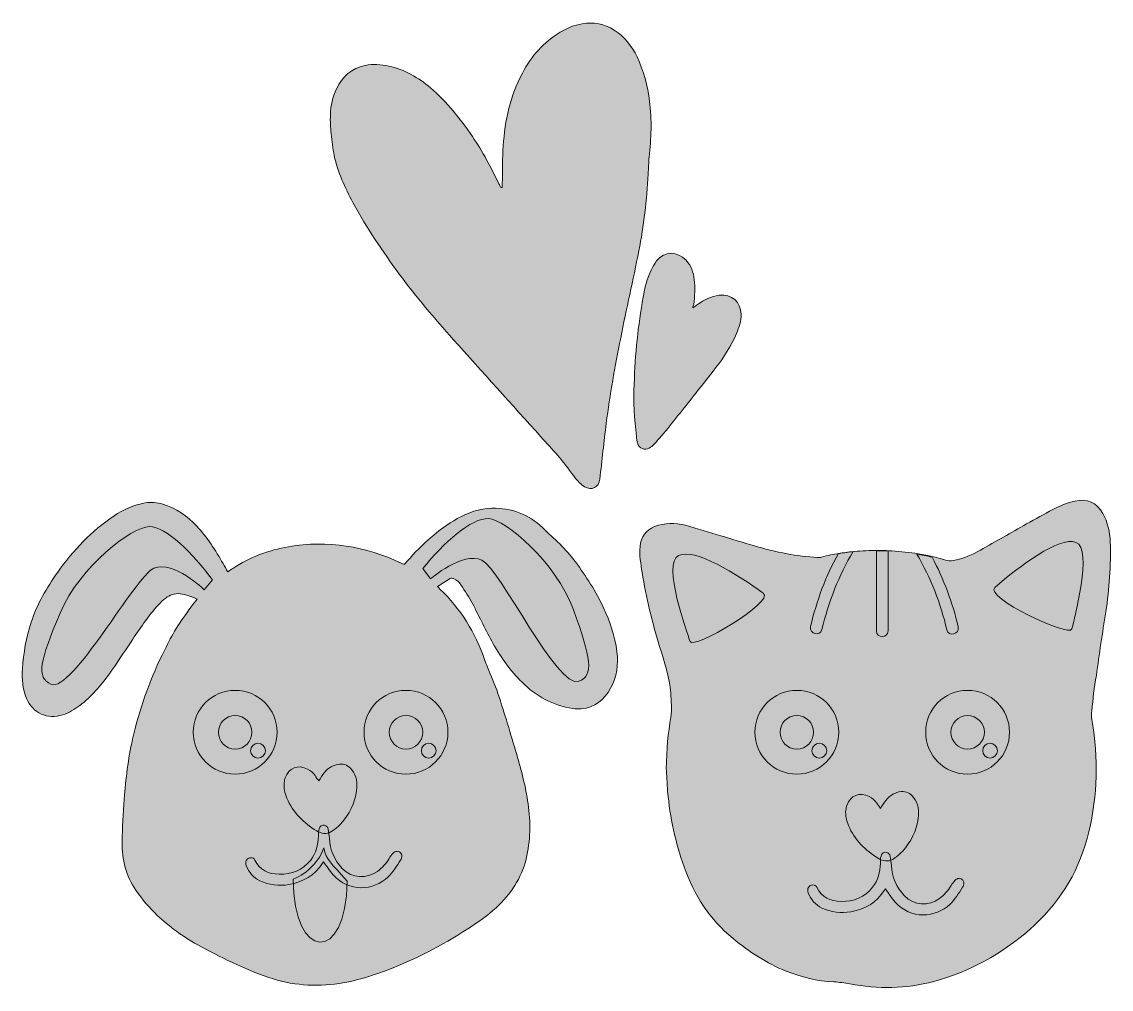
# Model space of a CAD drawing. Header units: inches. Extents: x 0.75 to 5.26, y 1 to 5.
import ezdxf

# ---------------------------------------------------------------- set-up
doc = ezdxf.new("R2010")
doc.units = ezdxf.units.IN
doc.header["$MEASUREMENT"] = 0
doc.layers.add('Calque 1', color=7, linetype='Continuous')

# ---------------------------------------------------------------- blocks, each defined once
blk = doc.blocks.new('block 3')
at = {"layer": 'Calque 1', "true_color": 0xa81922}
h = blk.add_hatch(color=24, dxfattribs=at)
h.dxf.hatch_style = 2
edge = h.paths.add_edge_path()
edge.add_spline(control_points=[(2.7361, 4.3153), (2.7361, 4.3208), (2.7361, 4.3264), (2.7361, 4.3306), (2.7375, 4.3833), (2.7361, 4.4361), (2.7403, 4.4875), (2.7472, 4.5931), (2.7694, 4.6944), (2.8194, 4.7889), (2.8569, 4.8597), (2.9069, 4.9167), (2.9764, 4.9583), (3.0042, 4.975), (3.0347, 4.9875), (3.0667, 4.9931), (3.1139, 5.0014), (3.1583, 4.9931), (3.2, 4.9667), (3.2431, 4.9389), (3.2722, 4.9014), (3.2944, 4.8556), (3.3222, 4.7972), (3.3375, 4.7361), (3.3458, 4.6722), (3.3556, 4.5944), (3.3528, 4.5181), (3.3444, 4.4417), (3.3417, 4.4181), (3.3417, 4.3944), (3.3403, 4.3708), (3.3347, 4.2639), (3.3222, 4.1569), (3.3014, 4.0528), (3.2778, 3.9319), (3.25, 3.8125), (3.2264, 3.6917), (3.2028, 3.575), (3.1819, 3.4569), (3.1667, 3.3389), (3.1569, 3.2625), (3.1486, 3.1847), (3.1403, 3.1083), (3.1361, 3.0736), (3.1056, 3.0583), (3.0764, 3.0764), (3.0694, 3.0806), (3.0625, 3.0861), (3.0556, 3.0931), (3.0472, 3.1028), (3.0375, 3.1111), (3.0306, 3.1222), (2.9903, 3.1806), (2.9431, 3.2319), (2.8958, 3.2833), (2.775, 3.4181), (2.6542, 3.5514), (2.5333, 3.6861), (2.4556, 3.7736), (2.3792, 3.8625), (2.3097, 3.9569), (2.2403, 4.0528), (2.1736, 4.1486), (2.1181, 4.2528), (2.0847, 4.3153), (2.0556, 4.3778), (2.0403, 4.4472), (2.0347, 4.4764), (2.0306, 4.5069), (2.0278, 4.5375), (2.025, 4.5639), (2.0236, 4.5903), (2.025, 4.6167), (2.0264, 4.6542), (2.0333, 4.6903), (2.05, 4.7236), (2.075, 4.7736), (2.1125, 4.8097), (2.1681, 4.8208), (2.2014, 4.8278), (2.2333, 4.825), (2.2667, 4.8181), (2.3319, 4.8028), (2.3889, 4.7708), (2.4389, 4.7278), (2.5069, 4.6694), (2.5625, 4.6), (2.6125, 4.5264), (2.6556, 4.4639), (2.6903, 4.3972), (2.7222, 4.3306), (2.725, 4.3264), (2.7264, 4.3208), (2.7292, 4.3167), (2.7333, 4.3153), (2.7347, 4.3153), (2.7361, 4.3153)], knot_values=[0, 0, 0, 0, 1, 1, 1, 2, 2, 2, 3, 3, 3, 4, 4, 4, 5, 5, 5, 6, 6, 6, 7, 7, 7, 8, 8, 8, 9, 9, 9, 10, 10, 10, 11, 11, 11, 12, 12, 12, 13, 13, 13, 14, 14, 14, 15, 15, 15, 16, 16, 16, 17, 17, 17, 18, 18, 18, 19, 19, 19, 20, 20, 20, 21, 21, 21, 22, 22, 22, 23, 23, 23, 24, 24, 24, 25, 25, 25, 26, 26, 26, 27, 27, 27, 28, 28, 28, 29, 29, 29, 30, 30, 30, 31, 31, 31, 32, 32, 32, 32], degree=3, periodic=1)
h = blk.add_hatch(color=24, dxfattribs=at)
h.dxf.hatch_style = 2
edge = h.paths.add_edge_path()
edge.add_spline(control_points=[(3.525, 3.8167), (3.5333, 3.8222), (3.5389, 3.8264), (3.5444, 3.8306), (3.5722, 3.85), (3.6, 3.8653), (3.6347, 3.8694), (3.6861, 3.875), (3.7236, 3.8417), (3.725, 3.7903), (3.725, 3.7625), (3.7167, 3.7361), (3.7056, 3.7111), (3.6833, 3.6597), (3.6542, 3.6125), (3.6194, 3.5681), (3.5931, 3.5333), (3.5653, 3.5), (3.5389, 3.4653), (3.4944, 3.4097), (3.45, 3.3528), (3.4042, 3.2972), (3.3917, 3.2819), (3.3778, 3.2667), (3.3639, 3.2514), (3.3583, 3.2458), (3.3514, 3.2403), (3.3444, 3.2361), (3.325, 3.2264), (3.3042, 3.2347), (3.2972, 3.2542), (3.2944, 3.2639), (3.2917, 3.275), (3.2917, 3.2847), (3.2833, 3.3569), (3.2778, 3.4292), (3.2819, 3.5014), (3.2847, 3.5625), (3.2875, 3.6236), (3.2944, 3.6847), (3.3, 3.7444), (3.3097, 3.8028), (3.3194, 3.8611), (3.325, 3.9), (3.3361, 3.9375), (3.3528, 3.9736), (3.3597, 3.9875), (3.3667, 4), (3.375, 4.0111), (3.4083, 4.0528), (3.4611, 4.0528), (3.4972, 4.0139), (3.5181, 3.9917), (3.5278, 3.9639), (3.5306, 3.9347), (3.5347, 3.9), (3.5333, 3.8653), (3.5292, 3.8306), (3.5264, 3.8278), (3.525, 3.8236), (3.525, 3.8167)], knot_values=[0, 0, 0, 0, 1, 1, 1, 2, 2, 2, 3, 3, 3, 4, 4, 4, 5, 5, 5, 6, 6, 6, 7, 7, 7, 8, 8, 8, 9, 9, 9, 10, 10, 10, 11, 11, 11, 12, 12, 12, 13, 13, 13, 14, 14, 14, 15, 15, 15, 16, 16, 16, 17, 17, 17, 18, 18, 18, 19, 19, 19, 20, 20, 20, 20], degree=3, periodic=1)
at = {"layer": 'Calque 1', "lineweight": 0}
for points, knots in [([(2.7361, 4.3153), (2.7361, 4.3208), (2.7361, 4.3264), (2.7361, 4.3306), (2.7375, 4.3833), (2.7361, 4.4361), (2.7403, 4.4875), (2.7472, 4.5931), (2.7694, 4.6944), (2.8194, 4.7889), (2.8569, 4.8597), (2.9069, 4.9167), (2.9764, 4.9583), (3.0042, 4.975), (3.0347, 4.9875), (3.0667, 4.9931), (3.1139, 5.0014), (3.1583, 4.9931), (3.2, 4.9667), (3.2431, 4.9389), (3.2722, 4.9014), (3.2944, 4.8556), (3.3222, 4.7972), (3.3375, 4.7361), (3.3458, 4.6722), (3.3556, 4.5944), (3.3528, 4.5181), (3.3444, 4.4417), (3.3417, 4.4181), (3.3417, 4.3944), (3.3403, 4.3708), (3.3347, 4.2639), (3.3222, 4.1569), (3.3014, 4.0528), (3.2778, 3.9319), (3.25, 3.8125), (3.2264, 3.6917), (3.2028, 3.575), (3.1819, 3.4569), (3.1667, 3.3389), (3.1569, 3.2625), (3.1486, 3.1847), (3.1403, 3.1083), (3.1361, 3.0736), (3.1056, 3.0583), (3.0764, 3.0764), (3.0694, 3.0806), (3.0625, 3.0861), (3.0556, 3.0931), (3.0472, 3.1028), (3.0375, 3.1111), (3.0306, 3.1222), (2.9903, 3.1806), (2.9431, 3.2319), (2.8958, 3.2833), (2.775, 3.4181), (2.6542, 3.5514), (2.5333, 3.6861), (2.4556, 3.7736), (2.3792, 3.8625), (2.3097, 3.9569), (2.2403, 4.0528), (2.1736, 4.1486), (2.1181, 4.2528), (2.0847, 4.3153), (2.0556, 4.3778), (2.0403, 4.4472), (2.0347, 4.4764), (2.0306, 4.5069), (2.0278, 4.5375), (2.025, 4.5639), (2.0236, 4.5903), (2.025, 4.6167), (2.0264, 4.6542), (2.0333, 4.6903), (2.05, 4.7236), (2.075, 4.7736), (2.1125, 4.8097), (2.1681, 4.8208), (2.2014, 4.8278), (2.2333, 4.825), (2.2667, 4.8181), (2.3319, 4.8028), (2.3889, 4.7708), (2.4389, 4.7278), (2.5069, 4.6694), (2.5625, 4.6), (2.6125, 4.5264), (2.6556, 4.4639), (2.6903, 4.3972), (2.7222, 4.3306), (2.725, 4.3264), (2.7264, 4.3208), (2.7292, 4.3167), (2.7333, 4.3153), (2.7347, 4.3153), (2.7361, 4.3153)], [0, 0, 0, 0, 1, 1, 1, 2, 2, 2, 3, 3, 3, 4, 4, 4, 5, 5, 5, 6, 6, 6, 7, 7, 7, 8, 8, 8, 9, 9, 9, 10, 10, 10, 11, 11, 11, 12, 12, 12, 13, 13, 13, 14, 14, 14, 15, 15, 15, 16, 16, 16, 17, 17, 17, 18, 18, 18, 19, 19, 19, 20, 20, 20, 21, 21, 21, 22, 22, 22, 23, 23, 23, 24, 24, 24, 25, 25, 25, 26, 26, 26, 27, 27, 27, 28, 28, 28, 29, 29, 29, 30, 30, 30, 31, 31, 31, 32, 32, 32, 32]), ([(3.525, 3.8167), (3.5333, 3.8222), (3.5389, 3.8264), (3.5444, 3.8306), (3.5722, 3.85), (3.6, 3.8653), (3.6347, 3.8694), (3.6861, 3.875), (3.7236, 3.8417), (3.725, 3.7903), (3.725, 3.7625), (3.7167, 3.7361), (3.7056, 3.7111), (3.6833, 3.6597), (3.6542, 3.6125), (3.6194, 3.5681), (3.5931, 3.5333), (3.5653, 3.5), (3.5389, 3.4653), (3.4944, 3.4097), (3.45, 3.3528), (3.4042, 3.2972), (3.3917, 3.2819), (3.3778, 3.2667), (3.3639, 3.2514), (3.3583, 3.2458), (3.3514, 3.2403), (3.3444, 3.2361), (3.325, 3.2264), (3.3042, 3.2347), (3.2972, 3.2542), (3.2944, 3.2639), (3.2917, 3.275), (3.2917, 3.2847), (3.2833, 3.3569), (3.2778, 3.4292), (3.2819, 3.5014), (3.2847, 3.5625), (3.2875, 3.6236), (3.2944, 3.6847), (3.3, 3.7444), (3.3097, 3.8028), (3.3194, 3.8611), (3.325, 3.9), (3.3361, 3.9375), (3.3528, 3.9736), (3.3597, 3.9875), (3.3667, 4), (3.375, 4.0111), (3.4083, 4.0528), (3.4611, 4.0528), (3.4972, 4.0139), (3.5181, 3.9917), (3.5278, 3.9639), (3.5306, 3.9347), (3.5347, 3.9), (3.5333, 3.8653), (3.5292, 3.8306), (3.5264, 3.8278), (3.525, 3.8236), (3.525, 3.8167)], [0, 0, 0, 0, 1, 1, 1, 2, 2, 2, 3, 3, 3, 4, 4, 4, 5, 5, 5, 6, 6, 6, 7, 7, 7, 8, 8, 8, 9, 9, 9, 10, 10, 10, 11, 11, 11, 12, 12, 12, 13, 13, 13, 14, 14, 14, 15, 15, 15, 16, 16, 16, 17, 17, 17, 18, 18, 18, 19, 19, 19, 20, 20, 20, 20])]:
    blk.add_open_spline(points, degree=3, knots=knots, dxfattribs=at)
blk = doc.blocks.new('block 8')
at = {"layer": 'Calque 1', "true_color": 0x020203}
h = blk.add_hatch(color=178, dxfattribs=at)
h.dxf.hatch_style = 2
edge = h.paths.add_edge_path()
edge.add_spline(control_points=[(3.9556, 2.2333), (4.0514, 2.2333), (4.1292, 2.1556), (4.1292, 2.0597), (4.1292, 1.9638), (4.0514, 1.8861), (3.9556, 1.8861), (3.8597, 1.8861), (3.7819, 1.9638), (3.7819, 2.0597), (3.7819, 2.1556), (3.8597, 2.2333), (3.9556, 2.2333)], knot_values=[0, 0, 0, 0, 1, 1, 1, 2, 2, 2, 3, 3, 3, 4, 4, 4, 4], degree=3, periodic=1)
at = {"layer": 'Calque 1', "lineweight": 0}
for points in [[(3.9556, 2.2333), (4.0514, 2.2333), (4.1292, 2.1556), (4.1292, 2.0597), (4.1292, 1.9638), (4.0514, 1.8861), (3.9556, 1.8861), (3.8597, 1.8861), (3.7819, 1.9638), (3.7819, 2.0597), (3.7819, 2.1556), (3.8597, 2.2333), (3.9556, 2.2333)], [(3.9556, 2.1292), (3.9939, 2.1292), (4.025, 2.0981), (4.025, 2.0597), (4.025, 2.0214), (3.9939, 1.9903), (3.9556, 1.9903), (3.9172, 1.9903), (3.8861, 2.0214), (3.8861, 2.0597), (3.8861, 2.0981), (3.9172, 2.1292), (3.9556, 2.1292)], [(4.0486, 2.0139), (4.0655, 2.0139), (4.0792, 2.0002), (4.0792, 1.9833), (4.0792, 1.9665), (4.0655, 1.9528), (4.0486, 1.9528), (4.0317, 1.9528), (4.0181, 1.9665), (4.0181, 1.9833), (4.0181, 2.0002), (4.0317, 2.0139), (4.0486, 2.0139)]]:
    blk.add_open_spline(points, degree=3, knots=[0, 0, 0, 0, 1, 1, 1, 2, 2, 2, 3, 3, 3, 4, 4, 4, 4], dxfattribs=at)
blk = doc.blocks.new('block 9')
at = {"layer": 'Calque 1', "true_color": 0x020203}
h = blk.add_hatch(color=178, dxfattribs=at)
h.dxf.hatch_style = 2
edge = h.paths.add_edge_path()
edge.add_spline(control_points=[(4.6625, 2.2333), (4.7584, 2.2333), (4.8361, 2.1556), (4.8361, 2.0597), (4.8361, 1.9638), (4.7584, 1.8861), (4.6625, 1.8861), (4.5666, 1.8861), (4.4889, 1.9638), (4.4889, 2.0597), (4.4889, 2.1556), (4.5666, 2.2333), (4.6625, 2.2333)], knot_values=[0, 0, 0, 0, 1, 1, 1, 2, 2, 2, 3, 3, 3, 4, 4, 4, 4], degree=3, periodic=1)
at = {"layer": 'Calque 1', "lineweight": 0}
for points in [[(4.6625, 2.2333), (4.7584, 2.2333), (4.8361, 2.1556), (4.8361, 2.0597), (4.8361, 1.9638), (4.7584, 1.8861), (4.6625, 1.8861), (4.5666, 1.8861), (4.4889, 1.9638), (4.4889, 2.0597), (4.4889, 2.1556), (4.5666, 2.2333), (4.6625, 2.2333)], [(4.6625, 2.1292), (4.7009, 2.1292), (4.7319, 2.0981), (4.7319, 2.0597), (4.7319, 2.0214), (4.7009, 1.9903), (4.6625, 1.9903), (4.6241, 1.9903), (4.5931, 2.0214), (4.5931, 2.0597), (4.5931, 2.0981), (4.6241, 2.1292), (4.6625, 2.1292)], [(4.7556, 2.0139), (4.7724, 2.0139), (4.7861, 2.0002), (4.7861, 1.9833), (4.7861, 1.9665), (4.7724, 1.9528), (4.7556, 1.9528), (4.7387, 1.9528), (4.725, 1.9665), (4.725, 1.9833), (4.725, 2.0002), (4.7387, 2.0139), (4.7556, 2.0139)]]:
    blk.add_open_spline(points, degree=3, knots=[0, 0, 0, 0, 1, 1, 1, 2, 2, 2, 3, 3, 3, 4, 4, 4, 4], dxfattribs=at)
blk = doc.blocks.new('block 7')
at = {"layer": 'Calque 1'}
for name in ['block 8', 'block 9']:
    blk.add_blockref(name, (0, 0), dxfattribs=at)
blk = doc.blocks.new('block 10')
at = {"layer": 'Calque 1', "true_color": 0xa3282e}
h = blk.add_hatch(color=24, dxfattribs=at)
h.dxf.hatch_style = 2
edge = h.paths.add_edge_path()
edge.add_spline(control_points=[(4.3014, 1.7444), (4.3097, 1.7569), (4.3167, 1.7681), (4.325, 1.7792), (4.3417, 1.7986), (4.3625, 1.8111), (4.3875, 1.8139), (4.4083, 1.8153), (4.425, 1.8083), (4.4389, 1.7903), (4.4583, 1.7639), (4.4625, 1.7347), (4.4583, 1.7042), (4.4514, 1.6514), (4.4278, 1.6056), (4.3931, 1.5667), (4.3833, 1.5556), (4.3708, 1.5458), (4.3583, 1.5375), (4.3403, 1.5236), (4.3208, 1.525), (4.3, 1.5333), (4.2972, 1.5347), (4.2944, 1.5361), (4.2931, 1.5375), (4.2389, 1.5708), (4.1944, 1.6139), (4.1694, 1.6736), (4.1611, 1.6944), (4.1556, 1.7153), (4.1583, 1.7375), (4.1597, 1.7444), (4.1597, 1.7514), (4.1625, 1.7569), (4.1764, 1.7986), (4.2167, 1.8139), (4.2556, 1.7931), (4.2681, 1.7861), (4.2778, 1.7778), (4.2861, 1.7667), (4.2903, 1.7597), (4.2958, 1.7528), (4.3014, 1.7444)], knot_values=[0, 0, 0, 0, 1, 1, 1, 2, 2, 2, 3, 3, 3, 4, 4, 4, 5, 5, 5, 6, 6, 6, 7, 7, 7, 8, 8, 8, 9, 9, 9, 10, 10, 10, 11, 11, 11, 12, 12, 12, 13, 13, 13, 14, 14, 14, 14], degree=3, periodic=1)
at = {"layer": 'Calque 1', "true_color": 0xffffff}
h = blk.add_hatch(color=7, dxfattribs=at)
h.dxf.hatch_style = 2
edge = h.paths.add_edge_path()
edge.add_spline(control_points=[(4.3222, 1.4111), (4.3208, 1.4097), (4.3194, 1.4083), (4.3181, 1.4056), (4.2861, 1.3542), (4.2375, 1.3264), (4.1792, 1.3167), (4.1375, 1.3097), (4.0972, 1.3153), (4.0597, 1.3319), (4.0319, 1.3444), (4.0139, 1.3681), (4.0028, 1.3944), (3.9958, 1.4111), (4.0056, 1.4278), (4.0222, 1.4278), (4.0292, 1.4278), (4.0361, 1.425), (4.0389, 1.4181), (4.0583, 1.3764), (4.0944, 1.3597), (4.1389, 1.3597), (4.1917, 1.3583), (4.2361, 1.3764), (4.2694, 1.4181), (4.2931, 1.4472), (4.3, 1.4806), (4.3014, 1.5167), (4.3014, 1.5264), (4.3014, 1.5375), (4.3042, 1.5472), (4.3069, 1.5583), (4.3167, 1.5653), (4.3264, 1.5625), (4.3347, 1.5611), (4.3403, 1.5542), (4.3417, 1.5458), (4.3444, 1.5333), (4.3458, 1.5208), (4.3472, 1.5083), (4.35, 1.4597), (4.3667, 1.4194), (4.4, 1.3833), (4.4403, 1.3403), (4.5028, 1.3403), (4.5458, 1.3708), (4.5653, 1.3861), (4.5819, 1.4042), (4.5944, 1.425), (4.5986, 1.4319), (4.6042, 1.4389), (4.6097, 1.4458), (4.6139, 1.4514), (4.6208, 1.4542), (4.6278, 1.4542), (4.6403, 1.4542), (4.65, 1.4431), (4.6472, 1.4306), (4.6458, 1.4264), (4.6444, 1.4222), (4.6417, 1.4181), (4.6264, 1.3931), (4.6097, 1.3681), (4.5889, 1.3472), (4.5306, 1.2917), (4.4264, 1.2833), (4.3625, 1.3569), (4.3472, 1.375), (4.3347, 1.3931), (4.3222, 1.4111)], knot_values=[0, 0, 0, 0, 1, 1, 1, 2, 2, 2, 3, 3, 3, 4, 4, 4, 5, 5, 5, 6, 6, 6, 7, 7, 7, 8, 8, 8, 9, 9, 9, 10, 10, 10, 11, 11, 11, 12, 12, 12, 13, 13, 13, 14, 14, 14, 15, 15, 15, 16, 16, 16, 17, 17, 17, 18, 18, 18, 19, 19, 19, 20, 20, 20, 21, 21, 21, 22, 22, 22, 23, 23, 23, 23], degree=3, periodic=1)
at = {"layer": 'Calque 1', "lineweight": 0}
for points, knots in [([(4.3014, 1.7444), (4.3097, 1.7569), (4.3167, 1.7681), (4.325, 1.7792), (4.3417, 1.7986), (4.3625, 1.8111), (4.3875, 1.8139), (4.4083, 1.8153), (4.425, 1.8083), (4.4389, 1.7903), (4.4583, 1.7639), (4.4625, 1.7347), (4.4583, 1.7042), (4.4514, 1.6514), (4.4278, 1.6056), (4.3931, 1.5667), (4.3833, 1.5556), (4.3708, 1.5458), (4.3583, 1.5375), (4.3403, 1.5236), (4.3208, 1.525), (4.3, 1.5333), (4.2972, 1.5347), (4.2944, 1.5361), (4.2931, 1.5375), (4.2389, 1.5708), (4.1944, 1.6139), (4.1694, 1.6736), (4.1611, 1.6944), (4.1556, 1.7153), (4.1583, 1.7375), (4.1597, 1.7444), (4.1597, 1.7514), (4.1625, 1.7569), (4.1764, 1.7986), (4.2167, 1.8139), (4.2556, 1.7931), (4.2681, 1.7861), (4.2778, 1.7778), (4.2861, 1.7667), (4.2903, 1.7597), (4.2958, 1.7528), (4.3014, 1.7444)], [0, 0, 0, 0, 1, 1, 1, 2, 2, 2, 3, 3, 3, 4, 4, 4, 5, 5, 5, 6, 6, 6, 7, 7, 7, 8, 8, 8, 9, 9, 9, 10, 10, 10, 11, 11, 11, 12, 12, 12, 13, 13, 13, 14, 14, 14, 14]), ([(4.3222, 1.4111), (4.3208, 1.4097), (4.3194, 1.4083), (4.3181, 1.4056), (4.2861, 1.3542), (4.2375, 1.3264), (4.1792, 1.3167), (4.1375, 1.3097), (4.0972, 1.3153), (4.0597, 1.3319), (4.0319, 1.3444), (4.0139, 1.3681), (4.0028, 1.3944), (3.9958, 1.4111), (4.0056, 1.4278), (4.0222, 1.4278), (4.0292, 1.4278), (4.0361, 1.425), (4.0389, 1.4181), (4.0583, 1.3764), (4.0944, 1.3597), (4.1389, 1.3597), (4.1917, 1.3583), (4.2361, 1.3764), (4.2694, 1.4181), (4.2931, 1.4472), (4.3, 1.4806), (4.3014, 1.5167), (4.3014, 1.5264), (4.3014, 1.5375), (4.3042, 1.5472), (4.3069, 1.5583), (4.3167, 1.5653), (4.3264, 1.5625), (4.3347, 1.5611), (4.3403, 1.5542), (4.3417, 1.5458), (4.3444, 1.5333), (4.3458, 1.5208), (4.3472, 1.5083), (4.35, 1.4597), (4.3667, 1.4194), (4.4, 1.3833), (4.4403, 1.3403), (4.5028, 1.3403), (4.5458, 1.3708), (4.5653, 1.3861), (4.5819, 1.4042), (4.5944, 1.425), (4.5986, 1.4319), (4.6042, 1.4389), (4.6097, 1.4458), (4.6139, 1.4514), (4.6208, 1.4542), (4.6278, 1.4542), (4.6403, 1.4542), (4.65, 1.4431), (4.6472, 1.4306), (4.6458, 1.4264), (4.6444, 1.4222), (4.6417, 1.4181), (4.6264, 1.3931), (4.6097, 1.3681), (4.5889, 1.3472), (4.5306, 1.2917), (4.4264, 1.2833), (4.3625, 1.3569), (4.3472, 1.375), (4.3347, 1.3931), (4.3222, 1.4111)], [0, 0, 0, 0, 1, 1, 1, 2, 2, 2, 3, 3, 3, 4, 4, 4, 5, 5, 5, 6, 6, 6, 7, 7, 7, 8, 8, 8, 9, 9, 9, 10, 10, 10, 11, 11, 11, 12, 12, 12, 13, 13, 13, 14, 14, 14, 15, 15, 15, 16, 16, 16, 17, 17, 17, 18, 18, 18, 19, 19, 19, 20, 20, 20, 21, 21, 21, 22, 22, 22, 23, 23, 23, 23])]:
    blk.add_open_spline(points, degree=3, knots=knots, dxfattribs=at)
blk = doc.blocks.new('block 12')
at = {"layer": 'Calque 1', "true_color": 0xb3713b}
h = blk.add_hatch(color=35, dxfattribs=at)
h.dxf.hatch_style = 2
edge = h.paths.add_edge_path()
edge.add_spline(control_points=[(4.1889, 2.8083), (4.1292, 2.7083), (4.0861, 2.6), (4.0597, 2.4847), (4.0528, 2.4542), (4.0056, 2.4667), (4.0125, 2.4972), (4.0375, 2.6042), (4.075, 2.7056), (4.1278, 2.8), (4.1486, 2.8028), (4.1681, 2.8056), (4.1889, 2.8083)], knot_values=[0, 0, 0, 0, 1, 1, 1, 2, 2, 2, 3, 3, 3, 4, 4, 4, 4], degree=3, periodic=1)
at = {"layer": 'Calque 1', "lineweight": 0}
blk.add_open_spline([(4.1889, 2.8083), (4.1292, 2.7083), (4.0861, 2.6), (4.0597, 2.4847), (4.0528, 2.4542), (4.0056, 2.4667), (4.0125, 2.4972), (4.0375, 2.6042), (4.075, 2.7056), (4.1278, 2.8), (4.1486, 2.8028), (4.1681, 2.8056), (4.1889, 2.8083)], degree=3, knots=[0, 0, 0, 0, 1, 1, 1, 2, 2, 2, 3, 3, 3, 4, 4, 4, 4], dxfattribs=at)
blk = doc.blocks.new('block 13')
at = {"layer": 'Calque 1', "true_color": 0xb3713b}
h = blk.add_hatch(color=35, dxfattribs=at)
h.dxf.hatch_style = 2
edge = h.paths.add_edge_path()
edge.add_spline(control_points=[(4.5764, 2.4833), (4.5514, 2.5944), (4.5097, 2.6986), (4.4528, 2.7972), (4.4736, 2.7944), (4.4944, 2.7903), (4.5153, 2.7847), (4.5639, 2.6944), (4.6, 2.5972), (4.6236, 2.4958), (4.6306, 2.4667), (4.5833, 2.4528), (4.5764, 2.4833)], knot_values=[0, 0, 0, 0, 1, 1, 1, 2, 2, 2, 3, 3, 3, 4, 4, 4, 4], degree=3, periodic=1)
at = {"layer": 'Calque 1', "lineweight": 0}
blk.add_open_spline([(4.5764, 2.4833), (4.5514, 2.5944), (4.5097, 2.6986), (4.4528, 2.7972), (4.4736, 2.7944), (4.4944, 2.7903), (4.5153, 2.7847), (4.5639, 2.6944), (4.6, 2.5972), (4.6236, 2.4958), (4.6306, 2.4667), (4.5833, 2.4528), (4.5764, 2.4833)], degree=3, knots=[0, 0, 0, 0, 1, 1, 1, 2, 2, 2, 3, 3, 3, 4, 4, 4, 4], dxfattribs=at)
blk = doc.blocks.new('block 14')
at = {"layer": 'Calque 1', "true_color": 0xb3713b}
h = blk.add_hatch(color=35, dxfattribs=at)
h.dxf.hatch_style = 2
edge = h.paths.add_edge_path()
edge.add_spline(control_points=[(4.3333, 2.8097), (4.3333, 2.8097), (4.3333, 2.4792), (4.3333, 2.4792), (4.3333, 2.4486), (4.2847, 2.4486), (4.2847, 2.4792), (4.2847, 2.4792), (4.2847, 2.8111), (4.2847, 2.8111), (4.3, 2.8111), (4.3167, 2.8111), (4.3333, 2.8097)], knot_values=[0, 0, 0, 0, 1, 1, 1, 2, 2, 2, 3, 3, 3, 4, 4, 4, 4], degree=3, periodic=1)
at = {"layer": 'Calque 1', "lineweight": 0}
blk.add_open_spline([(4.3333, 2.8097), (4.3333, 2.8097), (4.3333, 2.4792), (4.3333, 2.4792), (4.3333, 2.4486), (4.2847, 2.4486), (4.2847, 2.4792), (4.2847, 2.4792), (4.2847, 2.8111), (4.2847, 2.8111), (4.3, 2.8111), (4.3167, 2.8111), (4.3333, 2.8097)], degree=3, knots=[0, 0, 0, 0, 1, 1, 1, 2, 2, 2, 3, 3, 3, 4, 4, 4, 4], dxfattribs=at)
blk = doc.blocks.new('block 11')
at = {"layer": 'Calque 1', "true_color": 0xb3713b}
h = blk.add_hatch(color=35, dxfattribs=at)
h.dxf.hatch_style = 2
edge = h.paths.add_edge_path()
edge.add_spline(control_points=[(4.775, 2.6597), (4.8764, 2.7458), (5.0403, 2.8722), (5.1111, 2.8458), (5.1819, 2.8194), (5.1028, 2.525), (5.0944, 2.4875), (5.0861, 2.45), (4.7278, 2.6194), (4.775, 2.6597)], knot_values=[0, 0, 0, 0, 1, 1, 1, 2, 2, 2, 3, 3, 3, 3], degree=3, periodic=1)
h = blk.add_hatch(color=35, dxfattribs=at)
h.dxf.hatch_style = 2
edge = h.paths.add_edge_path()
edge.add_spline(control_points=[(3.8167, 2.6361), (3.7083, 2.7139), (3.5333, 2.825), (3.4653, 2.7917), (3.3972, 2.7583), (3.5014, 2.4722), (3.5139, 2.4361), (3.525, 2.3986), (3.8667, 2.6), (3.8167, 2.6361)], knot_values=[0, 0, 0, 0, 1, 1, 1, 2, 2, 2, 3, 3, 3, 3], degree=3, periodic=1)
at = {"layer": 'Calque 1', "lineweight": 0}
for points in [[(4.775, 2.6597), (4.8764, 2.7458), (5.0403, 2.8722), (5.1111, 2.8458), (5.1819, 2.8194), (5.1028, 2.525), (5.0944, 2.4875), (5.0861, 2.45), (4.7278, 2.6194), (4.775, 2.6597)], [(3.8167, 2.6361), (3.7083, 2.7139), (3.5333, 2.825), (3.4653, 2.7917), (3.3972, 2.7583), (3.5014, 2.4722), (3.5139, 2.4361), (3.525, 2.3986), (3.8667, 2.6), (3.8167, 2.6361)]]:
    blk.add_open_spline(points, degree=3, knots=[0, 0, 0, 0, 1, 1, 1, 2, 2, 2, 3, 3, 3, 3], dxfattribs=at)
at = {"layer": 'Calque 1'}
for name in ['block 12', 'block 14', 'block 13']:
    blk.add_blockref(name, (0, 0), dxfattribs=at)
blk = doc.blocks.new('block 6')
at = {"layer": 'Calque 1'}
for name in ['block 11', 'block 7', 'block 10']:
    blk.add_blockref(name, (0, 0), dxfattribs=at)
blk = doc.blocks.new('block 5')
at = {"layer": 'Calque 1', "true_color": 0xc68448}
h = blk.add_hatch(color=23, dxfattribs=at)
h.dxf.hatch_style = 2
edge = h.paths.add_edge_path()
edge.add_spline(control_points=[(5.1764, 2.1486), (5.1736, 2.125), (5.1778, 2.1014), (5.1819, 2.0778), (5.2042, 1.9236), (5.1986, 1.7708), (5.1569, 1.6194), (5.1167, 1.4694), (5.0361, 1.3458), (4.9194, 1.2431), (4.8028, 1.1417), (4.6708, 1.0681), (4.5222, 1.0278), (4.4069, 0.9972), (4.2917, 0.9958), (4.175, 1.0181), (4.1528, 1.0222), (4.1306, 1.025), (4.1083, 1.0264), (4.0389, 1.0292), (3.975, 1.0458), (3.9111, 1.0708), (3.8306, 1.1028), (3.7597, 1.15), (3.6917, 1.2056), (3.5944, 1.2847), (3.5306, 1.3847), (3.4889, 1.5028), (3.4528, 1.6042), (3.4306, 1.7069), (3.4208, 1.8139), (3.4181, 1.85), (3.4167, 1.8861), (3.4153, 1.9083), (3.4153, 1.9903), (3.4236, 2.0569), (3.4333, 2.1222), (3.4389, 2.1556), (3.4361, 2.1889), (3.4333, 2.2222), (3.4278, 2.2889), (3.4069, 2.3514), (3.3875, 2.4153), (3.3569, 2.5153), (3.3319, 2.6181), (3.3153, 2.7208), (3.3097, 2.7569), (3.3028, 2.7931), (3.3069, 2.8292), (3.3097, 2.8694), (3.3306, 2.8958), (3.3667, 2.9111), (3.4083, 2.9278), (3.4514, 2.9278), (3.4944, 2.9167), (3.5431, 2.9028), (3.5917, 2.8875), (3.6403, 2.8736), (3.7306, 2.8458), (3.8208, 2.8167), (3.9153, 2.7986), (3.9556, 2.7903), (3.9986, 2.7875), (4.0403, 2.7833), (4.0458, 2.7833), (4.0528, 2.7833), (4.0583, 2.7847), (4.0833, 2.7917), (4.1069, 2.7972), (4.1319, 2.8), (4.1514, 2.8028), (4.1722, 2.8056), (4.1931, 2.8083), (4.225, 2.8111), (4.2569, 2.8125), (4.2889, 2.8125), (4.3056, 2.8125), (4.3208, 2.8125), (4.3375, 2.8111), (4.3417, 2.8111), (4.3444, 2.8111), (4.3486, 2.8111), (4.3847, 2.8083), (4.4222, 2.8042), (4.4583, 2.7986), (4.4792, 2.7958), (4.5, 2.7917), (4.5208, 2.7861), (4.5403, 2.7819), (4.5597, 2.7764), (4.5778, 2.7708), (4.5889, 2.7667), (4.6, 2.7694), (4.6097, 2.7722), (4.6472, 2.7806), (4.6819, 2.7944), (4.7153, 2.8139), (4.7792, 2.85), (4.8431, 2.8861), (4.9069, 2.9222), (4.9431, 2.9431), (4.9792, 2.9625), (5.0153, 2.9819), (5.0444, 2.9972), (5.075, 3.0097), (5.1069, 3.0167), (5.1583, 3.0292), (5.1972, 3.0111), (5.2222, 2.9653), (5.2431, 2.9292), (5.2514, 2.8889), (5.2528, 2.8472), (5.2569, 2.75), (5.2486, 2.6542), (5.2347, 2.5583), (5.2208, 2.4708), (5.2069, 2.3833), (5.1958, 2.2944), (5.1847, 2.2458), (5.1819, 2.1972), (5.1764, 2.1486)], knot_values=[0, 0, 0, 0, 1, 1, 1, 2, 2, 2, 3, 3, 3, 4, 4, 4, 5, 5, 5, 6, 6, 6, 7, 7, 7, 8, 8, 8, 9, 9, 9, 10, 10, 10, 11, 11, 11, 12, 12, 12, 13, 13, 13, 14, 14, 14, 15, 15, 15, 16, 16, 16, 17, 17, 17, 18, 18, 18, 19, 19, 19, 20, 20, 20, 21, 21, 21, 22, 22, 22, 23, 23, 23, 24, 24, 24, 25, 25, 25, 26, 26, 26, 27, 27, 27, 28, 28, 28, 29, 29, 29, 30, 30, 30, 31, 31, 31, 32, 32, 32, 33, 33, 33, 34, 34, 34, 35, 35, 35, 36, 36, 36, 37, 37, 37, 38, 38, 38, 39, 39, 39, 40, 40, 40, 40], degree=3, periodic=1)
at = {"layer": 'Calque 1', "lineweight": 0}
blk.add_open_spline([(5.1764, 2.1486), (5.1736, 2.125), (5.1778, 2.1014), (5.1819, 2.0778), (5.2042, 1.9236), (5.1986, 1.7708), (5.1569, 1.6194), (5.1167, 1.4694), (5.0361, 1.3458), (4.9194, 1.2431), (4.8028, 1.1417), (4.6708, 1.0681), (4.5222, 1.0278), (4.4069, 0.9972), (4.2917, 0.9958), (4.175, 1.0181), (4.1528, 1.0222), (4.1306, 1.025), (4.1083, 1.0264), (4.0389, 1.0292), (3.975, 1.0458), (3.9111, 1.0708), (3.8306, 1.1028), (3.7597, 1.15), (3.6917, 1.2056), (3.5944, 1.2847), (3.5306, 1.3847), (3.4889, 1.5028), (3.4528, 1.6042), (3.4306, 1.7069), (3.4208, 1.8139), (3.4181, 1.85), (3.4167, 1.8861), (3.4153, 1.9083), (3.4153, 1.9903), (3.4236, 2.0569), (3.4333, 2.1222), (3.4389, 2.1556), (3.4361, 2.1889), (3.4333, 2.2222), (3.4278, 2.2889), (3.4069, 2.3514), (3.3875, 2.4153), (3.3569, 2.5153), (3.3319, 2.6181), (3.3153, 2.7208), (3.3097, 2.7569), (3.3028, 2.7931), (3.3069, 2.8292), (3.3097, 2.8694), (3.3306, 2.8958), (3.3667, 2.9111), (3.4083, 2.9278), (3.4514, 2.9278), (3.4944, 2.9167), (3.5431, 2.9028), (3.5917, 2.8875), (3.6403, 2.8736), (3.7306, 2.8458), (3.8208, 2.8167), (3.9153, 2.7986), (3.9556, 2.7903), (3.9986, 2.7875), (4.0403, 2.7833), (4.0458, 2.7833), (4.0528, 2.7833), (4.0583, 2.7847), (4.0833, 2.7917), (4.1069, 2.7972), (4.1319, 2.8), (4.1514, 2.8028), (4.1722, 2.8056), (4.1931, 2.8083), (4.225, 2.8111), (4.2569, 2.8125), (4.2889, 2.8125), (4.3056, 2.8125), (4.3208, 2.8125), (4.3375, 2.8111), (4.3417, 2.8111), (4.3444, 2.8111), (4.3486, 2.8111), (4.3847, 2.8083), (4.4222, 2.8042), (4.4583, 2.7986), (4.4792, 2.7958), (4.5, 2.7917), (4.5208, 2.7861), (4.5403, 2.7819), (4.5597, 2.7764), (4.5778, 2.7708), (4.5889, 2.7667), (4.6, 2.7694), (4.6097, 2.7722), (4.6472, 2.7806), (4.6819, 2.7944), (4.7153, 2.8139), (4.7792, 2.85), (4.8431, 2.8861), (4.9069, 2.9222), (4.9431, 2.9431), (4.9792, 2.9625), (5.0153, 2.9819), (5.0444, 2.9972), (5.075, 3.0097), (5.1069, 3.0167), (5.1583, 3.0292), (5.1972, 3.0111), (5.2222, 2.9653), (5.2431, 2.9292), (5.2514, 2.8889), (5.2528, 2.8472), (5.2569, 2.75), (5.2486, 2.6542), (5.2347, 2.5583), (5.2208, 2.4708), (5.2069, 2.3833), (5.1958, 2.2944), (5.1847, 2.2458), (5.1819, 2.1972), (5.1764, 2.1486)], degree=3, knots=[0, 0, 0, 0, 1, 1, 1, 2, 2, 2, 3, 3, 3, 4, 4, 4, 5, 5, 5, 6, 6, 6, 7, 7, 7, 8, 8, 8, 9, 9, 9, 10, 10, 10, 11, 11, 11, 12, 12, 12, 13, 13, 13, 14, 14, 14, 15, 15, 15, 16, 16, 16, 17, 17, 17, 18, 18, 18, 19, 19, 19, 20, 20, 20, 21, 21, 21, 22, 22, 22, 23, 23, 23, 24, 24, 24, 25, 25, 25, 26, 26, 26, 27, 27, 27, 28, 28, 28, 29, 29, 29, 30, 30, 30, 31, 31, 31, 32, 32, 32, 33, 33, 33, 34, 34, 34, 35, 35, 35, 36, 36, 36, 37, 37, 37, 38, 38, 38, 39, 39, 39, 40, 40, 40, 40], dxfattribs=at)
at = {"layer": 'Calque 1'}
blk.add_blockref('block 6', (0, 0), dxfattribs=at)
blk = doc.blocks.new('block 18')
at = {"layer": 'Calque 1', "true_color": 0x020203}
h = blk.add_hatch(color=178, dxfattribs=at)
h.dxf.hatch_style = 2
edge = h.paths.add_edge_path()
edge.add_spline(control_points=[(1.6306, 2.2333), (1.7264, 2.2333), (1.8042, 2.1556), (1.8042, 2.0597), (1.8042, 1.9638), (1.7264, 1.8861), (1.6306, 1.8861), (1.5347, 1.8861), (1.4569, 1.9638), (1.4569, 2.0597), (1.4569, 2.1556), (1.5347, 2.2333), (1.6306, 2.2333)], knot_values=[0, 0, 0, 0, 1, 1, 1, 2, 2, 2, 3, 3, 3, 4, 4, 4, 4], degree=3, periodic=1)
at = {"layer": 'Calque 1', "lineweight": 0}
for points in [[(1.6306, 2.2333), (1.7264, 2.2333), (1.8042, 2.1556), (1.8042, 2.0597), (1.8042, 1.9638), (1.7264, 1.8861), (1.6306, 1.8861), (1.5347, 1.8861), (1.4569, 1.9638), (1.4569, 2.0597), (1.4569, 2.1556), (1.5347, 2.2333), (1.6306, 2.2333)], [(1.6306, 2.1292), (1.6689, 2.1292), (1.7, 2.0981), (1.7, 2.0597), (1.7, 2.0214), (1.6689, 1.9903), (1.6306, 1.9903), (1.5922, 1.9903), (1.5611, 2.0214), (1.5611, 2.0597), (1.5611, 2.0981), (1.5922, 2.1292), (1.6306, 2.1292)], [(1.725, 2.0139), (1.7419, 2.0139), (1.7556, 2.0002), (1.7556, 1.9833), (1.7556, 1.9665), (1.7419, 1.9528), (1.725, 1.9528), (1.7081, 1.9528), (1.6944, 1.9665), (1.6944, 1.9833), (1.6944, 2.0002), (1.7081, 2.0139), (1.725, 2.0139)]]:
    blk.add_open_spline(points, degree=3, knots=[0, 0, 0, 0, 1, 1, 1, 2, 2, 2, 3, 3, 3, 4, 4, 4, 4], dxfattribs=at)
blk = doc.blocks.new('block 19')
at = {"layer": 'Calque 1', "true_color": 0x020203}
h = blk.add_hatch(color=178, dxfattribs=at)
h.dxf.hatch_style = 2
edge = h.paths.add_edge_path()
edge.add_spline(control_points=[(2.3375, 2.2333), (2.4334, 2.2333), (2.5111, 2.1556), (2.5111, 2.0597), (2.5111, 1.9638), (2.4334, 1.8861), (2.3375, 1.8861), (2.2416, 1.8861), (2.1639, 1.9638), (2.1639, 2.0597), (2.1639, 2.1556), (2.2416, 2.2333), (2.3375, 2.2333)], knot_values=[0, 0, 0, 0, 1, 1, 1, 2, 2, 2, 3, 3, 3, 4, 4, 4, 4], degree=3, periodic=1)
at = {"layer": 'Calque 1', "lineweight": 0}
for points in [[(2.3375, 2.2333), (2.4334, 2.2333), (2.5111, 2.1556), (2.5111, 2.0597), (2.5111, 1.9638), (2.4334, 1.8861), (2.3375, 1.8861), (2.2416, 1.8861), (2.1639, 1.9638), (2.1639, 2.0597), (2.1639, 2.1556), (2.2416, 2.2333), (2.3375, 2.2333)], [(2.3375, 2.1292), (2.3759, 2.1292), (2.4069, 2.0981), (2.4069, 2.0597), (2.4069, 2.0214), (2.3759, 1.9903), (2.3375, 1.9903), (2.2991, 1.9903), (2.2681, 2.0214), (2.2681, 2.0597), (2.2681, 2.0981), (2.2991, 2.1292), (2.3375, 2.1292)], [(2.4319, 2.0139), (2.4488, 2.0139), (2.4625, 2.0002), (2.4625, 1.9833), (2.4625, 1.9665), (2.4488, 1.9528), (2.4319, 1.9528), (2.4151, 1.9528), (2.4014, 1.9665), (2.4014, 1.9833), (2.4014, 2.0002), (2.4151, 2.0139), (2.4319, 2.0139)]]:
    blk.add_open_spline(points, degree=3, knots=[0, 0, 0, 0, 1, 1, 1, 2, 2, 2, 3, 3, 3, 4, 4, 4, 4], dxfattribs=at)
blk = doc.blocks.new('block 17')
at = {"layer": 'Calque 1'}
for name in ['block 18', 'block 19']:
    blk.add_blockref(name, (0, 0), dxfattribs=at)
blk = doc.blocks.new('block 20')
at = {"layer": 'Calque 1', "true_color": 0xa3282e}
h = blk.add_hatch(color=24, dxfattribs=at)
h.dxf.hatch_style = 2
edge = h.paths.add_edge_path()
edge.add_spline(control_points=[(1.9764, 1.8583), (1.9847, 1.8708), (1.9917, 1.8819), (2, 1.8931), (2.0167, 1.9125), (2.0375, 1.925), (2.0625, 1.9278), (2.0833, 1.9292), (2.1, 1.9222), (2.1139, 1.9042), (2.1333, 1.8778), (2.1375, 1.8486), (2.1333, 1.8181), (2.1264, 1.7653), (2.1028, 1.7194), (2.0681, 1.6806), (2.0583, 1.6694), (2.0458, 1.6597), (2.0333, 1.6514), (2.0153, 1.6375), (1.9958, 1.6389), (1.975, 1.6472), (1.9722, 1.6486), (1.9694, 1.65), (1.9681, 1.6514), (1.9139, 1.6847), (1.8694, 1.7278), (1.8444, 1.7875), (1.8361, 1.8083), (1.8306, 1.8292), (1.8333, 1.8514), (1.8347, 1.8583), (1.8347, 1.8653), (1.8375, 1.8708), (1.8514, 1.9125), (1.8917, 1.9278), (1.9306, 1.9069), (1.9431, 1.9), (1.9528, 1.8917), (1.9611, 1.8806), (1.9653, 1.8722), (1.9708, 1.8653), (1.9764, 1.8583)], knot_values=[0, 0, 0, 0, 1, 1, 1, 2, 2, 2, 3, 3, 3, 4, 4, 4, 5, 5, 5, 6, 6, 6, 7, 7, 7, 8, 8, 8, 9, 9, 9, 10, 10, 10, 11, 11, 11, 12, 12, 12, 13, 13, 13, 14, 14, 14, 14], degree=3, periodic=1)
at = {"layer": 'Calque 1', "true_color": 0xffffff}
h = blk.add_hatch(color=7, dxfattribs=at)
h.dxf.hatch_style = 2
edge = h.paths.add_edge_path()
edge.add_spline(control_points=[(1.9958, 1.5236), (1.9944, 1.5222), (1.9931, 1.5208), (1.9917, 1.5181), (1.9597, 1.4667), (1.9111, 1.4389), (1.8528, 1.4292), (1.8111, 1.4222), (1.7708, 1.4278), (1.7333, 1.4444), (1.7056, 1.4569), (1.6875, 1.4806), (1.6764, 1.5069), (1.6694, 1.5236), (1.6792, 1.5403), (1.6958, 1.5403), (1.7028, 1.5403), (1.7097, 1.5375), (1.7125, 1.5306), (1.7319, 1.4889), (1.7681, 1.4722), (1.8125, 1.4722), (1.8653, 1.4708), (1.9097, 1.4889), (1.9431, 1.5306), (1.9667, 1.5597), (1.9736, 1.5931), (1.975, 1.6292), (1.975, 1.6389), (1.975, 1.65), (1.9778, 1.6597), (1.9806, 1.6708), (1.9903, 1.6778), (2, 1.675), (2.0083, 1.6736), (2.0139, 1.6667), (2.0153, 1.6583), (2.0181, 1.6458), (2.0194, 1.6333), (2.0208, 1.6208), (2.0236, 1.5722), (2.0403, 1.5319), (2.0736, 1.4958), (2.1139, 1.4528), (2.1764, 1.4528), (2.2194, 1.4833), (2.2389, 1.4986), (2.2556, 1.5167), (2.2681, 1.5375), (2.2722, 1.5444), (2.2778, 1.5514), (2.2833, 1.5583), (2.2875, 1.5639), (2.2944, 1.5667), (2.3014, 1.5667), (2.3139, 1.5667), (2.3236, 1.5556), (2.3208, 1.5431), (2.3194, 1.5389), (2.3181, 1.5347), (2.3153, 1.5306), (2.3, 1.5056), (2.2833, 1.4806), (2.2625, 1.4597), (2.2042, 1.4042), (2.1, 1.3958), (2.0361, 1.4694), (2.0208, 1.4875), (2.0097, 1.5056), (1.9958, 1.5236)], knot_values=[0, 0, 0, 0, 1, 1, 1, 2, 2, 2, 3, 3, 3, 4, 4, 4, 5, 5, 5, 6, 6, 6, 7, 7, 7, 8, 8, 8, 9, 9, 9, 10, 10, 10, 11, 11, 11, 12, 12, 12, 13, 13, 13, 14, 14, 14, 15, 15, 15, 16, 16, 16, 17, 17, 17, 18, 18, 18, 19, 19, 19, 20, 20, 20, 21, 21, 21, 22, 22, 22, 23, 23, 23, 23], degree=3, periodic=1)
at = {"layer": 'Calque 1', "true_color": 0xa3282e}
h = blk.add_hatch(color=24, dxfattribs=at)
h.dxf.hatch_style = 2
edge = h.paths.add_edge_path()
edge.add_spline(control_points=[(1.8708, 1.4514), (1.8708, 1.1125), (2.0903, 1.0972), (2.0944, 1.4431), (2.0264, 1.5208), (2.0083, 1.5278), (1.9972, 1.5806), (1.9806, 1.5306), (1.9333, 1.4764), (1.8708, 1.4514)], knot_values=[0, 0, 0, 0, 1, 1, 1, 2, 2, 2, 3, 3, 3, 3], degree=3, periodic=1)
at = {"layer": 'Calque 1', "lineweight": 0}
for points, knots in [([(1.9764, 1.8583), (1.9847, 1.8708), (1.9917, 1.8819), (2, 1.8931), (2.0167, 1.9125), (2.0375, 1.925), (2.0625, 1.9278), (2.0833, 1.9292), (2.1, 1.9222), (2.1139, 1.9042), (2.1333, 1.8778), (2.1375, 1.8486), (2.1333, 1.8181), (2.1264, 1.7653), (2.1028, 1.7194), (2.0681, 1.6806), (2.0583, 1.6694), (2.0458, 1.6597), (2.0333, 1.6514), (2.0153, 1.6375), (1.9958, 1.6389), (1.975, 1.6472), (1.9722, 1.6486), (1.9694, 1.65), (1.9681, 1.6514), (1.9139, 1.6847), (1.8694, 1.7278), (1.8444, 1.7875), (1.8361, 1.8083), (1.8306, 1.8292), (1.8333, 1.8514), (1.8347, 1.8583), (1.8347, 1.8653), (1.8375, 1.8708), (1.8514, 1.9125), (1.8917, 1.9278), (1.9306, 1.9069), (1.9431, 1.9), (1.9528, 1.8917), (1.9611, 1.8806), (1.9653, 1.8722), (1.9708, 1.8653), (1.9764, 1.8583)], [0, 0, 0, 0, 1, 1, 1, 2, 2, 2, 3, 3, 3, 4, 4, 4, 5, 5, 5, 6, 6, 6, 7, 7, 7, 8, 8, 8, 9, 9, 9, 10, 10, 10, 11, 11, 11, 12, 12, 12, 13, 13, 13, 14, 14, 14, 14]), ([(1.9958, 1.5236), (1.9944, 1.5222), (1.9931, 1.5208), (1.9917, 1.5181), (1.9597, 1.4667), (1.9111, 1.4389), (1.8528, 1.4292), (1.8111, 1.4222), (1.7708, 1.4278), (1.7333, 1.4444), (1.7056, 1.4569), (1.6875, 1.4806), (1.6764, 1.5069), (1.6694, 1.5236), (1.6792, 1.5403), (1.6958, 1.5403), (1.7028, 1.5403), (1.7097, 1.5375), (1.7125, 1.5306), (1.7319, 1.4889), (1.7681, 1.4722), (1.8125, 1.4722), (1.8653, 1.4708), (1.9097, 1.4889), (1.9431, 1.5306), (1.9667, 1.5597), (1.9736, 1.5931), (1.975, 1.6292), (1.975, 1.6389), (1.975, 1.65), (1.9778, 1.6597), (1.9806, 1.6708), (1.9903, 1.6778), (2, 1.675), (2.0083, 1.6736), (2.0139, 1.6667), (2.0153, 1.6583), (2.0181, 1.6458), (2.0194, 1.6333), (2.0208, 1.6208), (2.0236, 1.5722), (2.0403, 1.5319), (2.0736, 1.4958), (2.1139, 1.4528), (2.1764, 1.4528), (2.2194, 1.4833), (2.2389, 1.4986), (2.2556, 1.5167), (2.2681, 1.5375), (2.2722, 1.5444), (2.2778, 1.5514), (2.2833, 1.5583), (2.2875, 1.5639), (2.2944, 1.5667), (2.3014, 1.5667), (2.3139, 1.5667), (2.3236, 1.5556), (2.3208, 1.5431), (2.3194, 1.5389), (2.3181, 1.5347), (2.3153, 1.5306), (2.3, 1.5056), (2.2833, 1.4806), (2.2625, 1.4597), (2.2042, 1.4042), (2.1, 1.3958), (2.0361, 1.4694), (2.0208, 1.4875), (2.0097, 1.5056), (1.9958, 1.5236)], [0, 0, 0, 0, 1, 1, 1, 2, 2, 2, 3, 3, 3, 4, 4, 4, 5, 5, 5, 6, 6, 6, 7, 7, 7, 8, 8, 8, 9, 9, 9, 10, 10, 10, 11, 11, 11, 12, 12, 12, 13, 13, 13, 14, 14, 14, 15, 15, 15, 16, 16, 16, 17, 17, 17, 18, 18, 18, 19, 19, 19, 20, 20, 20, 21, 21, 21, 22, 22, 22, 23, 23, 23, 23]), ([(1.8708, 1.4514), (1.8708, 1.1125), (2.0903, 1.0972), (2.0944, 1.4431), (2.0264, 1.5208), (2.0083, 1.5278), (1.9972, 1.5806), (1.9806, 1.5306), (1.9333, 1.4764), (1.8708, 1.4514)], [0, 0, 0, 0, 1, 1, 1, 2, 2, 2, 3, 3, 3, 3])]:
    blk.add_open_spline(points, degree=3, knots=knots, dxfattribs=at)
blk = doc.blocks.new('block 21')
at = {"layer": 'Calque 1', "true_color": 0x998675}
h = blk.add_hatch(color=252, dxfattribs=at)
h.dxf.hatch_style = 2
edge = h.paths.add_edge_path()
edge.add_spline(control_points=[(2.4069, 2.7375), (2.4931, 2.8444), (2.6097, 2.9486), (2.6792, 2.9444), (2.7486, 2.9403), (2.9569, 2.7681), (3.0306, 2.5667), (3.1042, 2.3653), (3.1167, 2.2944), (3.0528, 2.2708), (2.9653, 2.2375), (2.7278, 2.7361), (2.6514, 2.7722), (2.5722, 2.8097), (2.4389, 2.6944), (2.4389, 2.6944), (2.4389, 2.6944), (2.4069, 2.7375), (2.4069, 2.7375)], knot_values=[0, 0, 0, 0, 1, 1, 1, 2, 2, 2, 3, 3, 3, 4, 4, 4, 5, 5, 5, 6, 6, 6, 6], degree=3, periodic=1)
h = blk.add_hatch(color=252, dxfattribs=at)
h.dxf.hatch_style = 2
edge = h.paths.add_edge_path()
edge.add_spline(control_points=[(1.5361, 2.6903), (1.4556, 2.8014), (1.3444, 2.9111), (1.275, 2.9111), (1.2042, 2.9111), (0.9889, 2.7486), (0.9056, 2.5528), (0.8222, 2.3556), (0.8056, 2.2861), (0.8681, 2.2583), (0.9542, 2.2208), (1.2167, 2.7056), (1.2944, 2.7389), (1.375, 2.7722), (1.5028, 2.65), (1.5028, 2.65), (1.5028, 2.65), (1.5361, 2.6903), (1.5361, 2.6903)], knot_values=[0, 0, 0, 0, 1, 1, 1, 2, 2, 2, 3, 3, 3, 4, 4, 4, 5, 5, 5, 6, 6, 6, 6], degree=3, periodic=1)
at = {"layer": 'Calque 1', "lineweight": 0}
for points in [[(2.4069, 2.7375), (2.4931, 2.8444), (2.6097, 2.9486), (2.6792, 2.9444), (2.7486, 2.9403), (2.9569, 2.7681), (3.0306, 2.5667), (3.1042, 2.3653), (3.1167, 2.2944), (3.0528, 2.2708), (2.9653, 2.2375), (2.7278, 2.7361), (2.6514, 2.7722), (2.5722, 2.8097), (2.4389, 2.6944), (2.4389, 2.6944), (2.4389, 2.6944), (2.4069, 2.7375), (2.4069, 2.7375)], [(1.5361, 2.6903), (1.4556, 2.8014), (1.3444, 2.9111), (1.275, 2.9111), (1.2042, 2.9111), (0.9889, 2.7486), (0.9056, 2.5528), (0.8222, 2.3556), (0.8056, 2.2861), (0.8681, 2.2583), (0.9542, 2.2208), (1.2167, 2.7056), (1.2944, 2.7389), (1.375, 2.7722), (1.5028, 2.65), (1.5028, 2.65), (1.5028, 2.65), (1.5361, 2.6903), (1.5361, 2.6903)]]:
    blk.add_open_spline(points, degree=3, knots=[0, 0, 0, 0, 1, 1, 1, 2, 2, 2, 3, 3, 3, 4, 4, 4, 5, 5, 5, 6, 6, 6, 6], dxfattribs=at)
blk = doc.blocks.new('block 16')
at = {"layer": 'Calque 1'}
for name in ['block 21', 'block 17', 'block 20']:
    blk.add_blockref(name, (0, 0), dxfattribs=at)
blk = doc.blocks.new('block 15')
at = {"layer": 'Calque 1', "true_color": 0xc7b29a}
h = blk.add_hatch(color=253, dxfattribs=at)
h.dxf.hatch_style = 2
edge = h.paths.add_edge_path()
edge.add_spline(control_points=[(1.4736, 2.6111), (1.45, 2.6222), (1.4264, 2.6292), (1.4028, 2.6333), (1.3806, 2.6361), (1.3597, 2.6278), (1.3431, 2.6153), (1.3319, 2.6069), (1.3222, 2.5972), (1.3125, 2.5875), (1.2694, 2.5403), (1.2347, 2.4875), (1.2, 2.4347), (1.1694, 2.3903), (1.1403, 2.3444), (1.1083, 2.3), (1.0736, 2.2514), (1.0347, 2.2069), (0.9875, 2.1708), (0.9653, 2.1542), (0.9431, 2.1403), (0.9167, 2.1319), (0.8528, 2.1111), (0.7931, 2.1389), (0.7667, 2.2), (0.75, 2.2389), (0.7472, 2.2806), (0.75, 2.3222), (0.7542, 2.3875), (0.7653, 2.4528), (0.7861, 2.5153), (0.8111, 2.5903), (0.85, 2.6583), (0.8958, 2.7222), (0.9597, 2.8139), (1.0361, 2.8931), (1.1292, 2.9556), (1.1681, 2.9819), (1.2111, 3.0014), (1.2583, 3.0097), (1.2833, 3.0139), (1.3069, 3.0111), (1.3306, 3.0042), (1.3861, 2.9875), (1.4319, 2.9556), (1.4722, 2.9125), (1.5153, 2.8667), (1.5486, 2.8125), (1.5806, 2.7583), (1.5875, 2.7472), (1.5931, 2.7361), (1.6, 2.7236), (1.6069, 2.7292), (1.6139, 2.7333), (1.6208, 2.7375), (1.6903, 2.7847), (1.7681, 2.8139), (1.8514, 2.8278), (2.0139, 2.8556), (2.1694, 2.8306), (2.3181, 2.7597), (2.3222, 2.7583), (2.325, 2.7569), (2.3292, 2.7556), (2.3292, 2.7556), (2.3306, 2.7556), (2.3319, 2.7556), (2.3347, 2.7597), (2.3389, 2.7639), (2.3431, 2.7681), (2.4028, 2.8375), (2.4708, 2.8986), (2.55, 2.9444), (2.5944, 2.9694), (2.6417, 2.9861), (2.6931, 2.9875), (2.7736, 2.9889), (2.8444, 2.9625), (2.9028, 2.9069), (2.95, 2.8625), (3, 2.8181), (3.0389, 2.7653), (3.0833, 2.7056), (3.1236, 2.6431), (3.1556, 2.575), (3.1833, 2.5181), (3.2014, 2.4569), (3.2111, 2.3931), (3.2181, 2.3403), (3.2097, 2.2889), (3.1847, 2.2417), (3.1583, 2.1931), (3.1194, 2.1625), (3.0625, 2.1569), (3.0514, 2.1556), (3.0389, 2.1569), (3.0278, 2.1583), (2.9458, 2.1708), (2.8764, 2.2083), (2.8181, 2.2667), (2.7708, 2.3139), (2.7306, 2.3681), (2.6986, 2.4264), (2.6681, 2.4806), (2.6417, 2.5375), (2.6125, 2.5931), (2.5986, 2.6194), (2.5819, 2.6444), (2.5653, 2.6708), (2.5583, 2.6819), (2.5472, 2.6903), (2.5347, 2.6958), (2.5306, 2.6972), (2.525, 2.6986), (2.5208, 2.6958), (2.5028, 2.6861), (2.4861, 2.675), (2.4681, 2.6639), (2.4722, 2.6597), (2.475, 2.6556), (2.4778, 2.6528), (2.5639, 2.5708), (2.625, 2.4722), (2.6625, 2.3611), (2.6667, 2.35), (2.6708, 2.3403), (2.675, 2.3292), (2.6889, 2.2931), (2.7056, 2.2583), (2.7181, 2.2208), (2.7458, 2.1375), (2.7708, 2.0528), (2.7958, 1.9681), (2.8153, 1.9014), (2.8333, 1.8333), (2.8431, 1.7639), (2.8542, 1.6875), (2.8528, 1.6111), (2.8347, 1.5347), (2.8153, 1.4542), (2.7708, 1.3889), (2.7111, 1.3333), (2.675, 1.3), (2.6347, 1.2722), (2.5931, 1.2458), (2.4847, 1.1764), (2.3708, 1.1153), (2.2486, 1.0708), (2.1875, 1.0486), (2.125, 1.0292), (2.0611, 1.0194), (1.9611, 1.0042), (1.8639, 1.0125), (1.7694, 1.0444), (1.6667, 1.0792), (1.5694, 1.1292), (1.4736, 1.1806), (1.4139, 1.2139), (1.3583, 1.2542), (1.3083, 1.3014), (1.275, 1.3333), (1.2458, 1.3681), (1.2194, 1.4056), (1.1792, 1.4653), (1.1611, 1.5319), (1.1625, 1.6042), (1.1639, 1.6639), (1.1667, 1.7236), (1.1708, 1.7833), (1.1778, 1.8667), (1.1875, 1.9486), (1.2056, 2.0306), (1.2333, 2.1514), (1.2736, 2.2681), (1.3278, 2.3792), (1.3569, 2.4389), (1.3875, 2.4986), (1.4292, 2.5514), (1.4417, 2.5722), (1.4569, 2.5903), (1.4736, 2.6111)], knot_values=[0, 0, 0, 0, 1, 1, 1, 2, 2, 2, 3, 3, 3, 4, 4, 4, 5, 5, 5, 6, 6, 6, 7, 7, 7, 8, 8, 8, 9, 9, 9, 10, 10, 10, 11, 11, 11, 12, 12, 12, 13, 13, 13, 14, 14, 14, 15, 15, 15, 16, 16, 16, 17, 17, 17, 18, 18, 18, 19, 19, 19, 20, 20, 20, 21, 21, 21, 22, 22, 22, 23, 23, 23, 24, 24, 24, 25, 25, 25, 26, 26, 26, 27, 27, 27, 28, 28, 28, 29, 29, 29, 30, 30, 30, 31, 31, 31, 32, 32, 32, 33, 33, 33, 34, 34, 34, 35, 35, 35, 36, 36, 36, 37, 37, 37, 38, 38, 38, 39, 39, 39, 40, 40, 40, 41, 41, 41, 42, 42, 42, 43, 43, 43, 44, 44, 44, 45, 45, 45, 46, 46, 46, 47, 47, 47, 48, 48, 48, 49, 49, 49, 50, 50, 50, 51, 51, 51, 52, 52, 52, 53, 53, 53, 54, 54, 54, 55, 55, 55, 56, 56, 56, 57, 57, 57, 58, 58, 58, 59, 59, 59, 60, 60, 60, 60], degree=3, periodic=1)
at = {"layer": 'Calque 1', "lineweight": 0}
blk.add_open_spline([(1.4736, 2.6111), (1.45, 2.6222), (1.4264, 2.6292), (1.4028, 2.6333), (1.3806, 2.6361), (1.3597, 2.6278), (1.3431, 2.6153), (1.3319, 2.6069), (1.3222, 2.5972), (1.3125, 2.5875), (1.2694, 2.5403), (1.2347, 2.4875), (1.2, 2.4347), (1.1694, 2.3903), (1.1403, 2.3444), (1.1083, 2.3), (1.0736, 2.2514), (1.0347, 2.2069), (0.9875, 2.1708), (0.9653, 2.1542), (0.9431, 2.1403), (0.9167, 2.1319), (0.8528, 2.1111), (0.7931, 2.1389), (0.7667, 2.2), (0.75, 2.2389), (0.7472, 2.2806), (0.75, 2.3222), (0.7542, 2.3875), (0.7653, 2.4528), (0.7861, 2.5153), (0.8111, 2.5903), (0.85, 2.6583), (0.8958, 2.7222), (0.9597, 2.8139), (1.0361, 2.8931), (1.1292, 2.9556), (1.1681, 2.9819), (1.2111, 3.0014), (1.2583, 3.0097), (1.2833, 3.0139), (1.3069, 3.0111), (1.3306, 3.0042), (1.3861, 2.9875), (1.4319, 2.9556), (1.4722, 2.9125), (1.5153, 2.8667), (1.5486, 2.8125), (1.5806, 2.7583), (1.5875, 2.7472), (1.5931, 2.7361), (1.6, 2.7236), (1.6069, 2.7292), (1.6139, 2.7333), (1.6208, 2.7375), (1.6903, 2.7847), (1.7681, 2.8139), (1.8514, 2.8278), (2.0139, 2.8556), (2.1694, 2.8306), (2.3181, 2.7597), (2.3222, 2.7583), (2.325, 2.7569), (2.3292, 2.7556), (2.3292, 2.7556), (2.3306, 2.7556), (2.3319, 2.7556), (2.3347, 2.7597), (2.3389, 2.7639), (2.3431, 2.7681), (2.4028, 2.8375), (2.4708, 2.8986), (2.55, 2.9444), (2.5944, 2.9694), (2.6417, 2.9861), (2.6931, 2.9875), (2.7736, 2.9889), (2.8444, 2.9625), (2.9028, 2.9069), (2.95, 2.8625), (3, 2.8181), (3.0389, 2.7653), (3.0833, 2.7056), (3.1236, 2.6431), (3.1556, 2.575), (3.1833, 2.5181), (3.2014, 2.4569), (3.2111, 2.3931), (3.2181, 2.3403), (3.2097, 2.2889), (3.1847, 2.2417), (3.1583, 2.1931), (3.1194, 2.1625), (3.0625, 2.1569), (3.0514, 2.1556), (3.0389, 2.1569), (3.0278, 2.1583), (2.9458, 2.1708), (2.8764, 2.2083), (2.8181, 2.2667), (2.7708, 2.3139), (2.7306, 2.3681), (2.6986, 2.4264), (2.6681, 2.4806), (2.6417, 2.5375), (2.6125, 2.5931), (2.5986, 2.6194), (2.5819, 2.6444), (2.5653, 2.6708), (2.5583, 2.6819), (2.5472, 2.6903), (2.5347, 2.6958), (2.5306, 2.6972), (2.525, 2.6986), (2.5208, 2.6958), (2.5028, 2.6861), (2.4861, 2.675), (2.4681, 2.6639), (2.4722, 2.6597), (2.475, 2.6556), (2.4778, 2.6528), (2.5639, 2.5708), (2.625, 2.4722), (2.6625, 2.3611), (2.6667, 2.35), (2.6708, 2.3403), (2.675, 2.3292), (2.6889, 2.2931), (2.7056, 2.2583), (2.7181, 2.2208), (2.7458, 2.1375), (2.7708, 2.0528), (2.7958, 1.9681), (2.8153, 1.9014), (2.8333, 1.8333), (2.8431, 1.7639), (2.8542, 1.6875), (2.8528, 1.6111), (2.8347, 1.5347), (2.8153, 1.4542), (2.7708, 1.3889), (2.7111, 1.3333), (2.675, 1.3), (2.6347, 1.2722), (2.5931, 1.2458), (2.4847, 1.1764), (2.3708, 1.1153), (2.2486, 1.0708), (2.1875, 1.0486), (2.125, 1.0292), (2.0611, 1.0194), (1.9611, 1.0042), (1.8639, 1.0125), (1.7694, 1.0444), (1.6667, 1.0792), (1.5694, 1.1292), (1.4736, 1.1806), (1.4139, 1.2139), (1.3583, 1.2542), (1.3083, 1.3014), (1.275, 1.3333), (1.2458, 1.3681), (1.2194, 1.4056), (1.1792, 1.4653), (1.1611, 1.5319), (1.1625, 1.6042), (1.1639, 1.6639), (1.1667, 1.7236), (1.1708, 1.7833), (1.1778, 1.8667), (1.1875, 1.9486), (1.2056, 2.0306), (1.2333, 2.1514), (1.2736, 2.2681), (1.3278, 2.3792), (1.3569, 2.4389), (1.3875, 2.4986), (1.4292, 2.5514), (1.4417, 2.5722), (1.4569, 2.5903), (1.4736, 2.6111)], degree=3, knots=[0, 0, 0, 0, 1, 1, 1, 2, 2, 2, 3, 3, 3, 4, 4, 4, 5, 5, 5, 6, 6, 6, 7, 7, 7, 8, 8, 8, 9, 9, 9, 10, 10, 10, 11, 11, 11, 12, 12, 12, 13, 13, 13, 14, 14, 14, 15, 15, 15, 16, 16, 16, 17, 17, 17, 18, 18, 18, 19, 19, 19, 20, 20, 20, 21, 21, 21, 22, 22, 22, 23, 23, 23, 24, 24, 24, 25, 25, 25, 26, 26, 26, 27, 27, 27, 28, 28, 28, 29, 29, 29, 30, 30, 30, 31, 31, 31, 32, 32, 32, 33, 33, 33, 34, 34, 34, 35, 35, 35, 36, 36, 36, 37, 37, 37, 38, 38, 38, 39, 39, 39, 40, 40, 40, 41, 41, 41, 42, 42, 42, 43, 43, 43, 44, 44, 44, 45, 45, 45, 46, 46, 46, 47, 47, 47, 48, 48, 48, 49, 49, 49, 50, 50, 50, 51, 51, 51, 52, 52, 52, 53, 53, 53, 54, 54, 54, 55, 55, 55, 56, 56, 56, 57, 57, 57, 58, 58, 58, 59, 59, 59, 60, 60, 60, 60], dxfattribs=at)
at = {"layer": 'Calque 1'}
blk.add_blockref('block 16', (0, 0), dxfattribs=at)
blk = doc.blocks.new('block 4')
at = {"layer": 'Calque 1'}
for name in ['block 5', 'block 15']:
    blk.add_blockref(name, (0, 0), dxfattribs=at)
blk = doc.blocks.new('block 2')
at = {"layer": 'Calque 1'}
for name in ['block 3', 'block 4']:
    blk.add_blockref(name, (0, 0), dxfattribs=at)

msp = doc.modelspace()

# ---------------------------------------------------------------- block references
at = {"layer": 'Calque 1'}
msp.add_blockref('block 2', (0, 0), dxfattribs=at)

doc.saveas('drawing.dxf')
